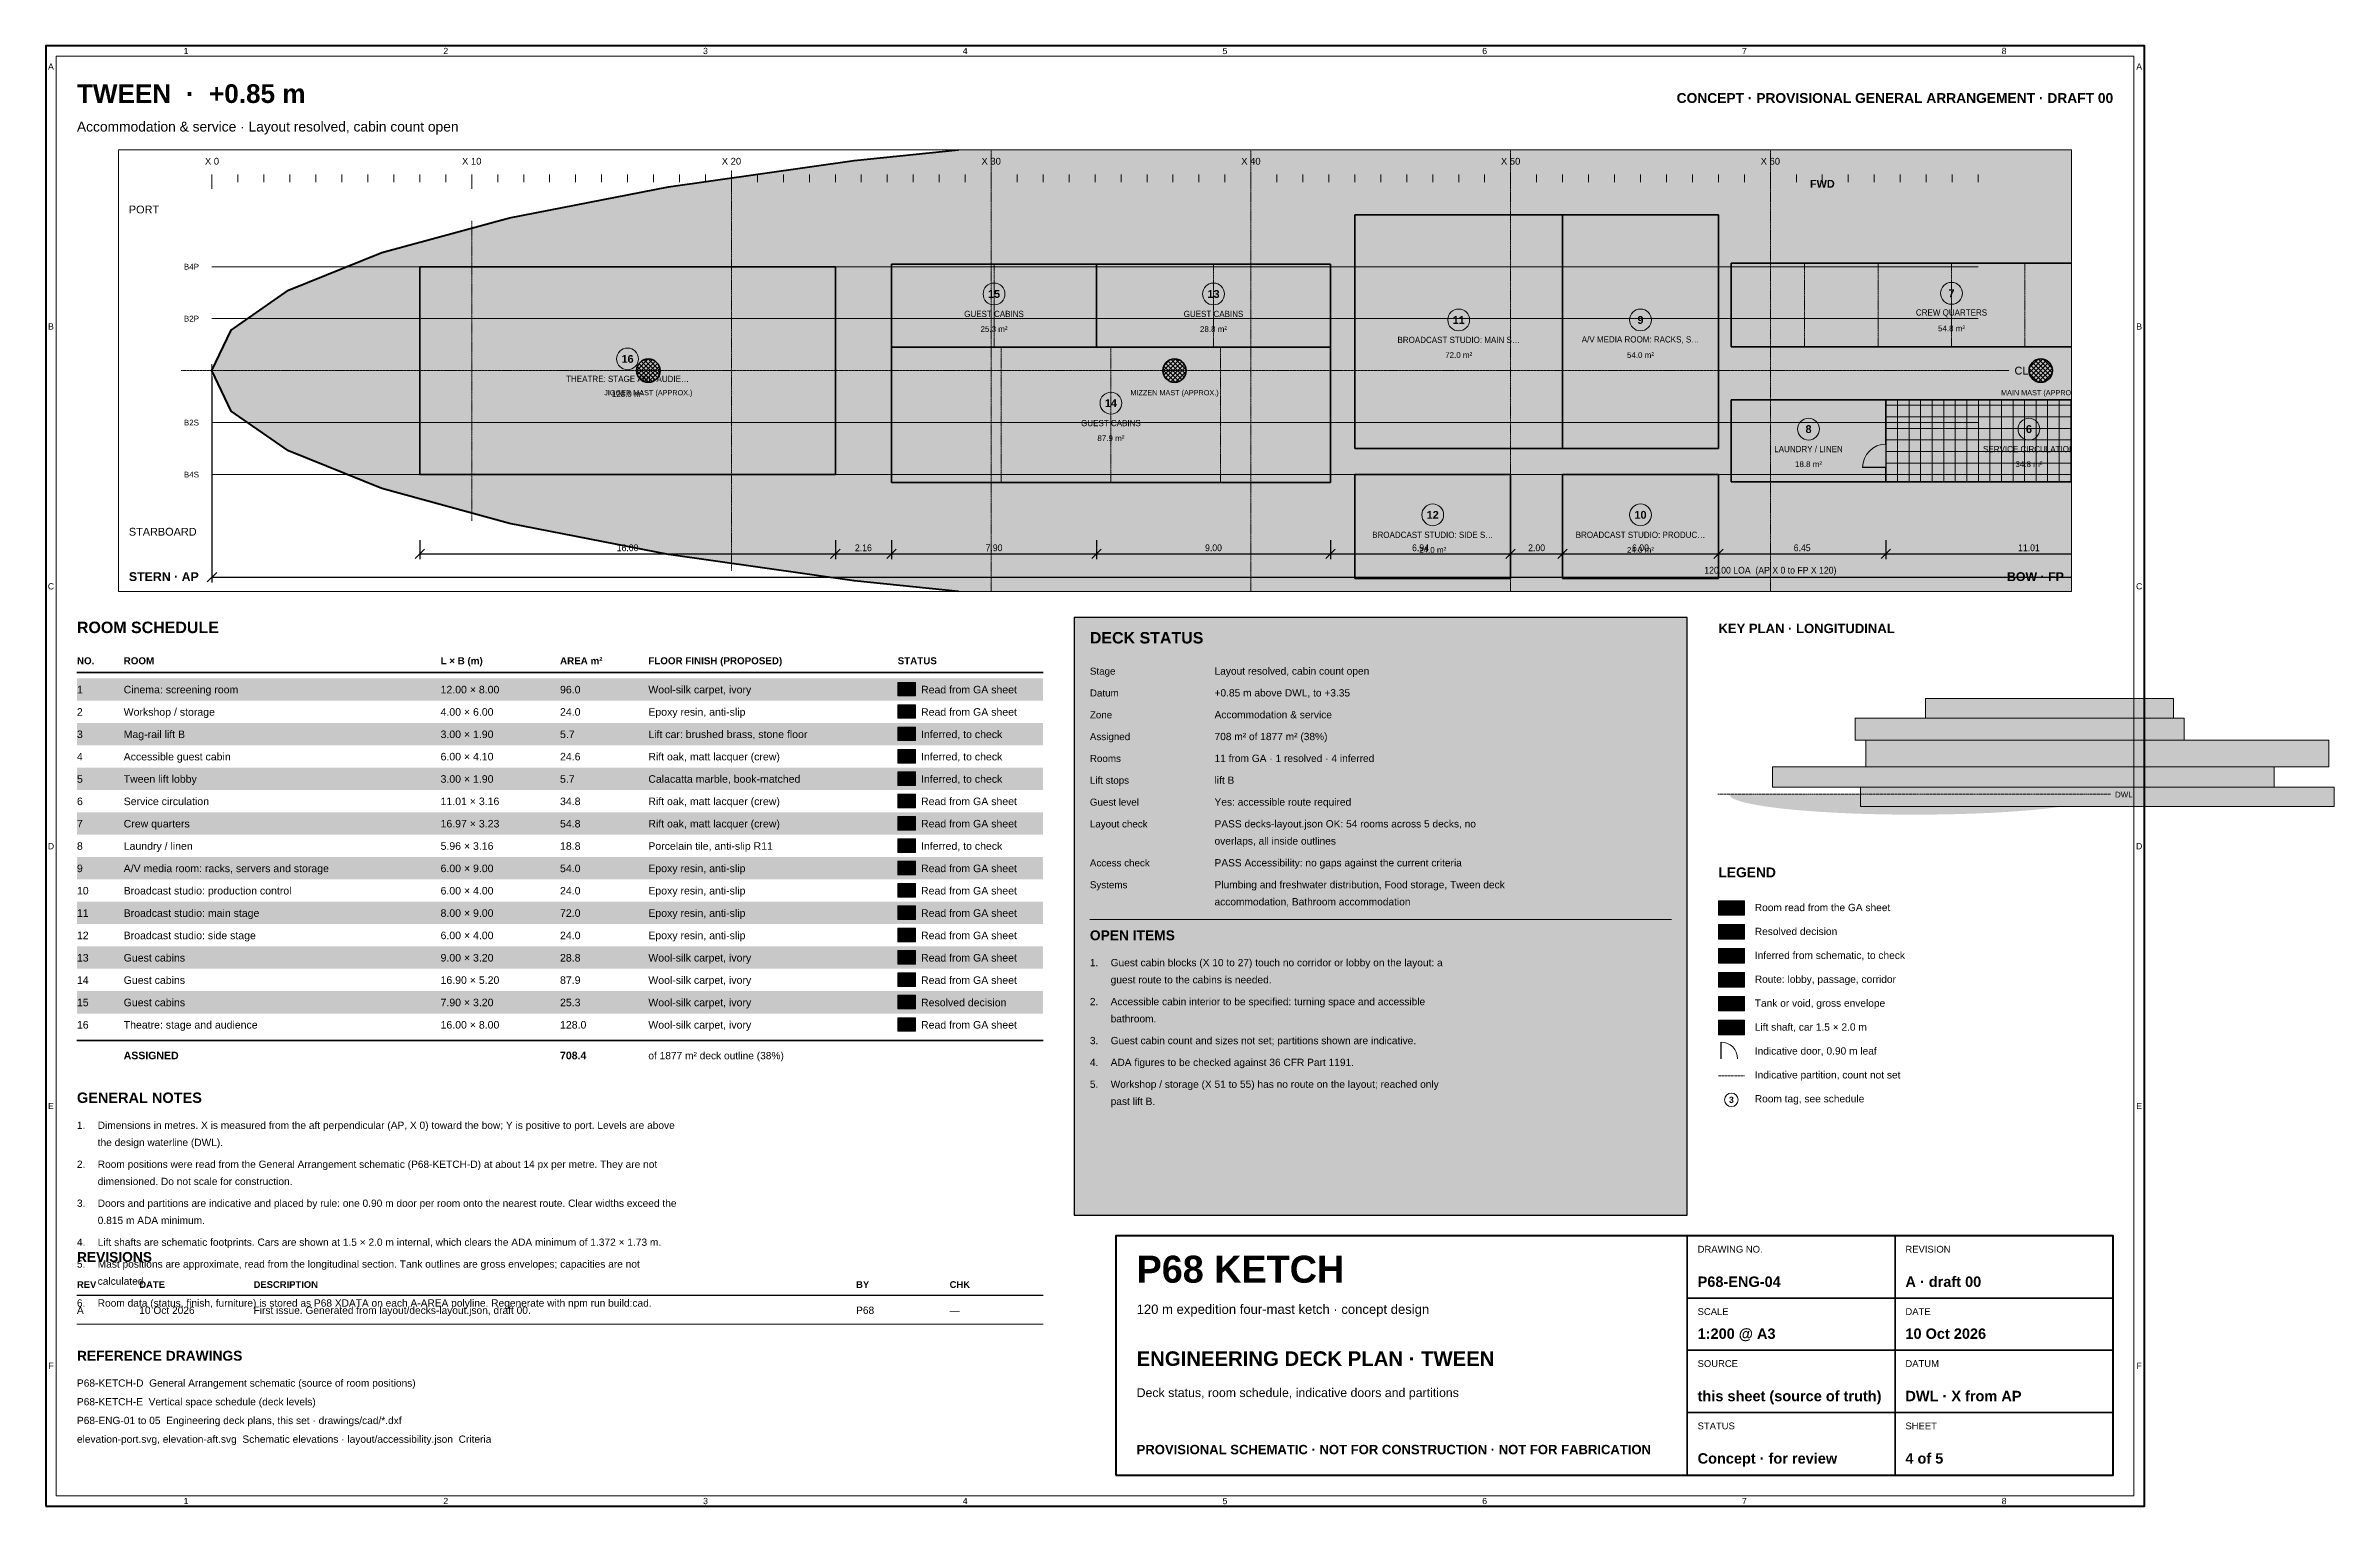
# Paper-space layout 'A3 1-200' of a CAD drawing. Header units: metres. Extents: x 8 to 449, y 8 to 289.
# The model-space entities are those that its viewports show. They can reach past a viewport. Long polylines and large blocks are cut down to what shows.
import ezdxf
from ezdxf.enums import TextEntityAlignment as Align

# ---------------------------------------------------------------- set-up
doc = ezdxf.new("R2010")
doc.units = ezdxf.units.M
doc.linetypes.add('CENTER', pattern=[5.08, 3.175, -0.635, 0.635, -0.635])
doc.linetypes.add('DASHED', pattern=[1.524, 1.27, -0.254])
for name, color, linetype, lineweight in [('A-ANNO-DIMS', 7, 'Continuous', 13), ('A-ANNO-NOTE', 7, 'Continuous', 13), ('A-AREA', 8, 'Continuous', 13), ('A-AREA-IDEN', 7, 'Continuous', 18), ('A-AREA-PATT', 254, 'Continuous', 0), ('A-DOOR', 7, 'Continuous', 18), ('A-FLOR-OTLN', 7, 'Continuous', 50), ('A-WALL', 7, 'Continuous', 35), ('A-WALL-PRTN', 8, 'Continuous', 18), ('G-ANNO-LEGN', 7, 'Continuous', 13), ('G-ANNO-NOTE', 7, 'Continuous', 13), ('G-ANNO-TABL', 7, 'Continuous', 13), ('G-ANNO-TTLB', 7, 'Continuous', 35), ('S-GRID', 9, 'Continuous', 9), ('S-GRID-IDEN', 8, 'Continuous', 13), ('S-MAST', 8, 'Continuous', 25)]:
    doc.layers.add(name, color=color, linetype=linetype, lineweight=lineweight)
doc.layers.add('G-VIEW', color=8, linetype='Continuous', lineweight=9, plot=False)
doc.styles.add('P68', font='arial.ttf', dxfattribs={"width": 0.92})
doc.styles.add('P68-BOLD', font='arialbd.ttf')
doc.dimstyles.new('P68-200', dxfattribs={"dimtxt": 0.26, "dimasz": 0.24, "dimexe": 0.2, "dimexo": 0.12, "dimgap": 0.1, "dimtad": 1, "dimzin": 0, "dimdsep": 46, "dimtxsty": 'P68', "dimtsz": 0.18, "dimcen": 2.5, "dimclrd": 7, "dimclre": 8, "dimclrt": 7, "dimazin": 3, "dimtfac": 1, "dimtmove": 0, "dimatfit": 3})

psp = doc.layouts.new('A3 1-200')

# ---------------------------------------------------------------- texts
at = {"layer": 'G-ANNO-NOTE', "true_color": 0x546e7a, "style": 'P68'}
for s, p in [('1', (35, 288)), ('2', (85, 288)), ('3', (135, 288)), ('4', (185, 288)), ('5', (235, 288)), ('6', (285, 288)), ('7', (335, 288)), ('8', (385, 288)), ('A', (9, 285)), ('A', (411, 285)), ('B', (9, 235)), ('B', (411, 235)), ('C', (9, 185)), ('C', (411, 185)), ('D', (9, 135)), ('D', (411, 135)), ('E', (9, 85)), ('E', (411, 85)), ('F', (9, 35)), ('F', (411, 35)), ('1', (35, 9)), ('2', (85, 9)), ('3', (135, 9)), ('4', (185, 9)), ('5', (235, 9)), ('6', (285, 9)), ('7', (335, 9)), ('8', (385, 9))]:
    psp.add_text(s, height=1.2, dxfattribs=at).set_placement(p, align=Align.MIDDLE_CENTER)
at = {"layer": 'G-ANNO-NOTE', "true_color": 0x102027}
for s, height, style, p in [('TWEEN  ·  +0.85 m', 3.6, 'P68-BOLD', (14, 278)), ('ROOM SCHEDULE', 2.2, 'P68-BOLD', (14, 176)), ('DECK STATUS', 2.2, 'P68-BOLD', (209, 174)), ('KEY PLAN · LONGITUDINAL', 1.8, 'P68-BOLD', (330, 176)), ('Layout resolved, cabin count open', 1.4, 'P68', (233, 168)), ('+0.85 m above DWL, to +3.35', 1.4, 'P68', (233, 163.8)), ('Accommodation & service', 1.4, 'P68', (233, 159.6)), ('708 m² of 1877 m² (38%)', 1.4, 'P68', (233, 155.4)), ('11 from GA · 1 resolved · 4 inferred', 1.4, 'P68', (233, 151.2)), ('lift B', 1.4, 'P68', (233, 147)), ('Yes: accessible route required', 1.4, 'P68', (233, 142.8)), ('Plumbing and freshwater distribution, Food storage, Tween deck', 1.4, 'P68', (233, 126.9)), ('LEGEND', 1.9, 'P68-BOLD', (330, 129)), ('accommodation, Bathroom accommodation', 1.4, 'P68', (233, 123.6)), ('Room read from the GA sheet', 1.4, 'P68', (337, 122.5)), ('Resolved decision', 1.4, 'P68', (337, 117.9)), ('Inferred from schematic, to check', 1.4, 'P68', (337, 113.3)), ('Guest cabin blocks (X 10 to 27) touch no corridor or lobby on the layout: a', 1.4, 'P68', (213, 111.9)), ('Route: lobby, passage, corridor', 1.4, 'P68', (337, 108.7)), ('Accessible cabin interior to be specified: turning space and accessible', 1.4, 'P68', (213, 104.4)), ('guest route to the cabins is needed.', 1.4, 'P68', (213, 108.6)), ('bathroom.', 1.4, 'P68', (213, 101.1)), ('Tank or void, gross envelope', 1.4, 'P68', (337, 104.1)), ('Guest cabin count and sizes not set; partitions shown are indicative.', 1.4, 'P68', (213, 96.9)), ('Lift shaft, car 1.5 × 2.0 m', 1.4, 'P68', (337, 99.5)), ('ASSIGNED', 1.45, 'P68-BOLD', (23, 94)), ('708.4', 1.45, 'P68-BOLD', (107, 94)), ('ADA figures to be checked against 36 CFR Part 1191.', 1.4, 'P68', (213, 92.7)), ('Indicative door, 0.90 m leaf', 1.4, 'P68', (337, 94.9)), ('Workshop / storage (X 51 to 55) has no route on the layout; reached only', 1.4, 'P68', (213, 88.5)), ('Indicative partition, count not set', 1.4, 'P68', (337, 90.3)), ('GENERAL NOTES', 2, 'P68-BOLD', (14, 85.6)), ('past lift B.', 1.4, 'P68', (213, 85.2)), ('Room tag, see schedule', 1.4, 'P68', (337, 85.7)), ('Dimensions in metres. X is measured from the aft perpendicular (AP, X 0) toward the bow; Y is positive to port. Levels are above', 1.4, 'P68', (18, 80.6)), ('the design waterline (DWL).', 1.4, 'P68', (18, 77.3)), ('dimensioned. Do not scale for construction.', 1.4, 'P68', (18, 69.8)), ('Room positions were read from the General Arrangement schematic (P68-KETCH-D) at about 14 px per metre. They are not', 1.4, 'P68', (18, 73.1)), ('Doors and partitions are indicative and placed by rule: one 0.90 m door per room onto the nearest route. Clear widths exceed the', 1.4, 'P68', (18, 65.6)), ('0.815 m ADA minimum.', 1.4, 'P68', (18, 62.3)), ('Lift shafts are schematic footprints. Cars are shown at 1.5 × 2.0 m internal, which clears the ADA minimum of 1.372 × 1.73 m.', 1.4, 'P68', (18, 58.1)), ('REVISIONS', 1.9, 'P68-BOLD', (14, 55)), ('Mast positions are approximate, read from the longitudinal section. Tank outlines are gross envelopes; capacities are not', 1.4, 'P68', (18, 53.9)), ('calculated.', 1.4, 'P68', (18, 50.6)), ('Room data (status, finish, furniture) is stored as P68 XDATA on each A-AREA polyline. Regenerate with npm run build:cad.', 1.4, 'P68', (18, 46.4)), ('REFERENCE DRAWINGS', 1.9, 'P68-BOLD', (14, 36)), ('P68-KETCH-D  General Arrangement schematic (source of room positions)', 1.4, 'P68', (14, 31)), ('P68-KETCH-E  Vertical space schedule (deck levels)', 1.4, 'P68', (14, 27.4)), ('P68-ENG-01 to 05  Engineering deck plans, this set · drawings/cad/*.dxf', 1.4, 'P68', (14, 23.8)), ('elevation-port.svg, elevation-aft.svg  Schematic elevations · layout/accessibility.json  Criteria', 1.4, 'P68', (14, 20.2))]:
    psp.add_text(s, height=height, dxfattribs=dict(at, style=style)).set_placement(p)
at = {"layer": 'G-ANNO-NOTE', "true_color": 0x8e3b6a, "style": 'P68-BOLD'}
psp.add_text('CONCEPT · PROVISIONAL GENERAL ARRANGEMENT · DRAFT 00', height=1.9, dxfattribs=at).set_placement((406, 278), align=Align.RIGHT)
at = {"layer": 'G-ANNO-NOTE', "true_color": 0x546e7a}
for s, height, style, p in [('Accommodation & service · Layout resolved, cabin count open', 1.9, 'P68', (14, 272.5)), ('NO.', 1.35, 'P68-BOLD', (14, 170)), ('ROOM', 1.35, 'P68-BOLD', (23, 170)), ('L × B (m)', 1.35, 'P68-BOLD', (84, 170)), ('AREA m²', 1.35, 'P68-BOLD', (107, 170)), ('FLOOR FINISH (PROPOSED)', 1.35, 'P68-BOLD', (124, 170)), ('STATUS', 1.35, 'P68-BOLD', (172, 170)), ('Stage', 1.35, 'P68', (209, 168)), ('Datum', 1.35, 'P68', (209, 163.8)), ('Zone', 1.35, 'P68', (209, 159.6)), ('Assigned', 1.35, 'P68', (209, 155.4)), ('Rooms', 1.35, 'P68', (209, 151.2)), ('Lift stops', 1.35, 'P68', (209, 147)), ('Guest level', 1.35, 'P68', (209, 142.8)), ('Layout check', 1.35, 'P68', (209, 138.6)), ('Access check', 1.35, 'P68', (209, 131.1)), ('Systems', 1.35, 'P68', (209, 126.9)), ('of 1877 m² deck outline (38%)', 1.4, 'P68', (124, 94)), ('REV', 1.3, 'P68-BOLD', (14, 50)), ('DATE', 1.3, 'P68-BOLD', (26, 50)), ('DESCRIPTION', 1.3, 'P68-BOLD', (48, 50)), ('BY', 1.3, 'P68-BOLD', (164, 50)), ('CHK', 1.3, 'P68-BOLD', (182, 50))]:
    psp.add_text(s, height=height, dxfattribs=dict(at, style=style)).set_placement(p)
at = {"layer": 'G-ANNO-NOTE', "true_color": 0x2a9fd6, "style": 'P68'}
psp.add_text('DWL', height=1.1, dxfattribs=at).set_placement((406.34, 144.37))
at = {"layer": 'G-ANNO-NOTE', "true_color": 0x2e7d32, "style": 'P68'}
for s, p in [('overlaps, all inside outlines', (233, 135.3)), ('PASS decks-layout.json OK: 54 rooms across 5 decks, no', (233, 138.6)), ('PASS Accessibility: no gaps against the current criteria', (233, 131.1))]:
    psp.add_text(s, height=1.4, dxfattribs=at).set_placement(p)
at = {"layer": 'G-ANNO-NOTE', "true_color": 0x8e3b6a}
for s, height, style, p in [('OPEN ITEMS', 1.9, 'P68-BOLD', (209, 116.9)), ('1.', 1.4, 'P68', (209, 111.9)), ('2.', 1.4, 'P68', (209, 104.4)), ('3.', 1.4, 'P68', (209, 96.9)), ('4.', 1.4, 'P68', (209, 92.7)), ('5.', 1.4, 'P68', (209, 88.5)), ('1.', 1.4, 'P68', (14, 80.6)), ('2.', 1.4, 'P68', (14, 73.1)), ('3.', 1.4, 'P68', (14, 65.6)), ('4.', 1.4, 'P68', (14, 58.1)), ('5.', 1.4, 'P68', (14, 53.9)), ('6.', 1.4, 'P68', (14, 46.4))]:
    psp.add_text(s, height=height, dxfattribs=dict(at, style=style)).set_placement(p)
at = {"layer": 'G-ANNO-NOTE', "true_color": 0x102027, "style": 'P68-BOLD'}
psp.add_text('3', height=1.2, dxfattribs=at).set_placement((332.5, 86.2), align=Align.MIDDLE_CENTER)
at = {"layer": 'G-ANNO-TABL', "true_color": 0x102027, "style": 'P68'}
for s, height, p in [('1', 1.45, (14, 164.4)), ('Cinema: screening room', 1.45, (23, 164.4)), ('12.00 × 8.00', 1.45, (84, 164.4)), ('96.0', 1.45, (107, 164.4)), ('Wool-silk carpet, ivory', 1.45, (124, 164.4)), ('Read from GA sheet', 1.45, (176.5, 164.4)), ('2', 1.45, (14, 160.1)), ('Workshop / storage', 1.45, (23, 160.1)), ('4.00 × 6.00', 1.45, (84, 160.1)), ('24.0', 1.45, (107, 160.1)), ('Epoxy resin, anti-slip', 1.45, (124, 160.1)), ('Read from GA sheet', 1.45, (176.5, 160.1)), ('3', 1.45, (14, 155.8)), ('Mag-rail lift B', 1.45, (23, 155.8)), ('3.00 × 1.90', 1.45, (84, 155.8)), ('5.7', 1.45, (107, 155.8)), ('Lift car: brushed brass, stone floor', 1.45, (124, 155.8)), ('Inferred, to check', 1.45, (176.5, 155.8)), ('4', 1.45, (14, 151.5)), ('Accessible guest cabin', 1.45, (23, 151.5)), ('6.00 × 4.10', 1.45, (84, 151.5)), ('24.6', 1.45, (107, 151.5)), ('Rift oak, matt lacquer (crew)', 1.45, (124, 151.5)), ('Inferred, to check', 1.45, (176.5, 151.5)), ('5', 1.45, (14, 147.2)), ('Tween lift lobby', 1.45, (23, 147.2)), ('3.00 × 1.90', 1.45, (84, 147.2)), ('5.7', 1.45, (107, 147.2)), ('Calacatta marble, book-matched', 1.45, (124, 147.2)), ('Inferred, to check', 1.45, (176.5, 147.2)), ('6', 1.45, (14, 142.9)), ('Service circulation', 1.45, (23, 142.9)), ('11.01 × 3.16', 1.45, (84, 142.9)), ('34.8', 1.45, (107, 142.9)), ('Rift oak, matt lacquer (crew)', 1.45, (124, 142.9)), ('Read from GA sheet', 1.45, (176.5, 142.9)), ('7', 1.45, (14, 138.6)), ('Crew quarters', 1.45, (23, 138.6)), ('16.97 × 3.23', 1.45, (84, 138.6)), ('54.8', 1.45, (107, 138.6)), ('Rift oak, matt lacquer (crew)', 1.45, (124, 138.6)), ('Read from GA sheet', 1.45, (176.5, 138.6)), ('8', 1.45, (14, 134.3)), ('Laundry / linen', 1.45, (23, 134.3)), ('5.96 × 3.16', 1.45, (84, 134.3)), ('18.8', 1.45, (107, 134.3)), ('Porcelain tile, anti-slip R11', 1.45, (124, 134.3)), ('Inferred, to check', 1.45, (176.5, 134.3)), ('9', 1.45, (14, 130)), ('A/V media room: racks, servers and storage', 1.45, (23, 130)), ('6.00 × 9.00', 1.45, (84, 130)), ('54.0', 1.45, (107, 130)), ('Epoxy resin, anti-slip', 1.45, (124, 130)), ('Read from GA sheet', 1.45, (176.5, 130)), ('10', 1.45, (14, 125.7)), ('Broadcast studio: production control', 1.45, (23, 125.7)), ('6.00 × 4.00', 1.45, (84, 125.7)), ('24.0', 1.45, (107, 125.7)), ('Epoxy resin, anti-slip', 1.45, (124, 125.7)), ('Read from GA sheet', 1.45, (176.5, 125.7)), ('11', 1.45, (14, 121.4)), ('Broadcast studio: main stage', 1.45, (23, 121.4)), ('8.00 × 9.00', 1.45, (84, 121.4)), ('72.0', 1.45, (107, 121.4)), ('Epoxy resin, anti-slip', 1.45, (124, 121.4)), ('Read from GA sheet', 1.45, (176.5, 121.4)), ('12', 1.45, (14, 117.1)), ('Broadcast studio: side stage', 1.45, (23, 117.1)), ('6.00 × 4.00', 1.45, (84, 117.1)), ('24.0', 1.45, (107, 117.1)), ('Epoxy resin, anti-slip', 1.45, (124, 117.1)), ('Read from GA sheet', 1.45, (176.5, 117.1)), ('13', 1.45, (14, 112.8)), ('Guest cabins', 1.45, (23, 112.8)), ('9.00 × 3.20', 1.45, (84, 112.8)), ('28.8', 1.45, (107, 112.8)), ('Wool-silk carpet, ivory', 1.45, (124, 112.8)), ('Read from GA sheet', 1.45, (176.5, 112.8)), ('14', 1.45, (14, 108.5)), ('Guest cabins', 1.45, (23, 108.5)), ('16.90 × 5.20', 1.45, (84, 108.5)), ('87.9', 1.45, (107, 108.5)), ('Wool-silk carpet, ivory', 1.45, (124, 108.5)), ('Read from GA sheet', 1.45, (176.5, 108.5)), ('15', 1.45, (14, 104.2)), ('16', 1.45, (14, 99.9)), ('Theatre: stage and audience', 1.45, (23, 99.9)), ('Guest cabins', 1.45, (23, 104.2)), ('7.90 × 3.20', 1.45, (84, 104.2)), ('16.00 × 8.00', 1.45, (84, 99.9)), ('25.3', 1.45, (107, 104.2)), ('128.0', 1.45, (107, 99.9)), ('Wool-silk carpet, ivory', 1.45, (124, 104.2)), ('Wool-silk carpet, ivory', 1.45, (124, 99.9)), ('Resolved decision', 1.45, (176.5, 104.2)), ('Read from GA sheet', 1.45, (176.5, 99.9)), ('A', 1.4, (14, 45)), ('10 Oct 2026', 1.4, (26, 45)), ('First issue. Generated from layout/decks-layout.json, draft 00.', 1.4, (48, 45)), ('P68', 1.4, (164, 45)), ('—', 1.4, (182, 45))]:
    psp.add_text(s, height=height, dxfattribs=at).set_placement(p)

msp = doc.modelspace()

# ---------------------------------------------------------------- texts
at = {"layer": 'A-ANNO-NOTE', "true_color": 0x102027, "style": 'P68-BOLD'}
msp.add_text('FWD', height=0.3, dxfattribs=at).set_placement((62, 6.95), align=Align.BOTTOM_CENTER)
at = {"layer": 'A-ANNO-NOTE', "true_color": 0x546e7a, "style": 'P68'}
for s, p in [('PORT', (-3.2, 6.2)), ('STARBOARD', (-3.2, -6.2))]:
    msp.add_text(s, height=0.3, dxfattribs=at).set_placement(p, align=Align.MIDDLE_LEFT)
at = {"layer": 'A-ANNO-NOTE', "true_color": 0x102027, "style": 'P68-BOLD'}
msp.add_text('STERN · AP', height=0.34, dxfattribs=at).set_placement((-3.2, -8.2), align=Align.BOTTOM_LEFT)
msp.add_text('BOW · FP', height=0.34, dxfattribs=at).set_placement((71.3, -8.2), align=Align.BOTTOM_RIGHT)
at = {"layer": 'A-AREA-IDEN', "true_color": 0x546e7a, "style": 'P68'}
for s, p in [('25.3 m²', (30.11, 1.6)), ('28.8 m²', (38.56, 1.6)), ('54.8 m²', (66.975, 1.625)), ('72.0 m²', (48, 0.6)), ('54.0 m²', (55, 0.6)), ('128.0 m²', (16, -0.9)), ('87.9 m²', (34.61, -2.6)), ('18.8 m²', (61.47, -3.6)), ('34.8 m²', (69.955, -3.6)), ('24.0 m²', (47, -6.9)), ('24.0 m²', (55, -6.9))]:
    msp.add_text(s, height=0.22, dxfattribs=at).set_placement(p, align=Align.MIDDLE_CENTER)
at = {"layer": 'A-AREA-IDEN', "true_color": 0x102027, "char_height": 0.24, "attachment_point": 5, "style": 'P68', "bg_fill": 1, "box_fill_scale": 1.2, "bg_fill_color": 0, "bg_fill_true_color": 16777215}
for s, insert in [('GUEST CABINS', (30.11, 2.18)), ('GUEST CABINS', (38.56, 2.18)), ('CREW QUARTERS', (66.975, 2.205)), ('BROADCAST STUDIO: MAIN S…', (48, 1.18)), ('A/V MEDIA ROOM: RACKS, S…', (55, 1.18)), ('THEATRE: STAGE AND AUDIE…', (16, -0.32)), ('GUEST CABINS', (34.61, -2.02)), ('LAUNDRY / LINEN', (61.47, -3.02)), ('SERVICE CIRCULATION', (69.955, -3.02)), ('BROADCAST STUDIO: SIDE S…', (47, -6.32)), ('BROADCAST STUDIO: PRODUC…', (55, -6.32))]:
    msp.add_mtext(s, dxfattribs=dict(at, insert=insert))
at = {"layer": 'S-GRID-IDEN', "true_color": 0x546e7a, "style": 'P68'}
for s, p in [('X 0', (0, 7.85)), ('X 10', (10, 7.85)), ('X 20', (20, 7.85)), ('X 30', (30, 7.85)), ('X 40', (40, 7.85)), ('X 50', (50, 7.85)), ('X 60', (60, 7.85))]:
    msp.add_text(s, height=0.26, dxfattribs=at).set_placement(p, align=Align.BOTTOM_CENTER)
at = {"layer": 'S-GRID-IDEN', "true_color": 0xb0bec5, "style": 'P68'}
for s, p in [('B4P', (-0.5, 4)), ('B2P', (-0.5, 2)), ('B2S', (-0.5, -2)), ('B4S', (-0.5, -4))]:
    msp.add_text(s, height=0.22, dxfattribs=at).set_placement(p, align=Align.MIDDLE_RIGHT)
at = {"layer": 'S-GRID-IDEN', "true_color": 0x546e7a, "style": 'P68'}
msp.add_text('CL', height=0.3, dxfattribs=at).set_placement((69.4, 0), align=Align.MIDDLE_LEFT)
at = {"layer": 'S-MAST', "true_color": 0x8e3b6a, "style": 'P68'}
for s, p in [('JIGGER MAST (APPROX.)', (16.8, -0.75)), ('MIZZEN MAST (APPROX.)', (37.06, -0.75)), ('MAIN MAST (APPROX.)', (70.41, -0.75))]:
    msp.add_text(s, height=0.2, dxfattribs=at).set_placement(p, align=Align.TOP_CENTER)

# ---------------------------------------------------------------- blocks, each defined once
blk = doc.blocks.new('P68-TITLE')
for p, q in [((110, 0), (110, 46)), ((150, 0), (150, 46)), ((110, 34), (192, 34)), ((110, 24), (192, 24)), ((110, 12), (192, 12))]:
    blk.add_line(p, q)
at = {"lineweight": 50}
blk.add_lwpolyline([(0, 0), (192, 0), (192, 46), (0, 46)], close=True, dxfattribs=at)
at = {"true_color": 0x546e7a, "style": 'P68'}
for s, height, p in [('DRAWING NO.', 1.3, (112, 42.8)), ('REVISION', 1.3, (152, 42.8)), ('120 m expedition four-mast ketch · concept design', 1.8, (4, 31)), ('SCALE', 1.3, (112, 30.8)), ('DATE', 1.3, (152, 30.8)), ('SOURCE', 1.3, (112, 20.8)), ('DATUM', 1.3, (152, 20.8)), ('STATUS', 1.3, (112, 8.8)), ('SHEET', 1.3, (152, 8.8))]:
    blk.add_text(s, height=height, dxfattribs=at).set_placement(p)
at = {"true_color": 0x102027, "style": 'P68-BOLD'}
blk.add_text('P68 KETCH', height=5.2, dxfattribs=at).set_placement((4, 37))
at = {"true_color": 0x8e3b6a, "style": 'P68-BOLD'}
blk.add_text('PROVISIONAL SCHEMATIC · NOT FOR CONSTRUCTION · NOT FOR FABRICATION', height=1.8, dxfattribs=at).set_placement((4, 4))
at = {"true_color": 0x102027, "style": 'P68-BOLD'}
for tag, p, height in [('DWGNO', (112, 36.2), 2), ('REV', (152, 36.2), 2), ('SCALE', (112, 26.2), 2), ('DATE', (152, 26.2), 2), ('TITLE', (4, 21), 2.8), ('SOURCE', (112, 14.2), 2), ('DATUM', (152, 14.2), 2), ('STATUS', (112, 2.2), 2), ('SHEET', (152, 2.2), 2)]:
    blk.add_attdef(tag, p, '', height=height, dxfattribs=at)
at = {"true_color": 0x546e7a, "style": 'P68'}
blk.add_attdef('SUBTITLE', (4, 15), '', height=1.7, dxfattribs=at)
blk = doc.blocks.new('P68-TAG')
at = {"lineweight": 18}
blk.add_circle((0, 0), 0.42, dxfattribs=at)
at = {"style": 'P68-BOLD'}
blk.add_attdef('NUM', text='', height=0.3, dxfattribs=at).set_placement((0, 0), align=Align.MIDDLE_CENTER)

# ---------------------------------------------------------------- dimensions: what is measured, and where the dimension line sits
at = {"layer": 'A-ANNO-DIMS'}
msp.add_linear_dim(base=(0, -7.95), p1=(0, -0.1), p2=(120, -0.1), text='120.00 LOA  (AP X 0 to FP X 120)', dimstyle='P68-200', dxfattribs=at).render()
for base, p1, p2 in [((8, -7.05), (8, -6.4), (24, -6.4)), ((24, -7.05), (24, -6.4), (26.16, -6.4)), ((26.16, -7.05), (26.16, -6.4), (34.06, -6.4)), ((34.06, -7.05), (34.06, -6.4), (43.06, -6.4)), ((43.06, -7.05), (43.06, -6.4), (50, -6.4)), ((50, -7.05), (50, -6.4), (52, -6.4)), ((52, -7.05), (52, -6.4), (58, -6.4)), ((58, -7.05), (58, -6.4), (64.45, -6.4)), ((64.45, -7.05), (64.45, -6.4), (75.46, -6.4))]:
    msp.add_linear_dim(base=base, p1=p1, p2=p2, dimstyle='P68-200', dxfattribs=at).render()

# ---------------------------------------------------------------- hatches: boundary and pattern name
at = {"layer": 'A-ANNO-NOTE', "true_color": 0x102027}
msp.add_hatch(color=7, dxfattribs=at).paths.add_polyline_path([(60, 6.45), (64.2, 6.45), (64.2, 6.7), (65.2, 6.3), (64.2, 5.9), (64.2, 6.15), (60, 6.15)])
at = {"layer": 'A-AREA-PATT', "true_color": 0xe6f0e1}
for points in [[(44, 6), (52, 6), (52, -3), (44, -3)], [(52, 6), (58, 6), (58, -3), (52, -3)], [(8, 4), (24, 4), (24, -4), (8, -4)], [(34.06, 4.1), (43.06, 4.1), (43.06, 0.9), (34.06, 0.9)], [(58.49, 4.14), (75.46, 4.14), (75.46, 0.91), (58.49, 0.91)], [(26.16, 0.9), (43.06, 0.9), (43.06, -4.3), (26.16, -4.3)], [(64.45, -1.12), (75.46, -1.12), (75.46, -4.28), (64.45, -4.28)], [(44, -4), (50, -4), (50, -8), (44, -8)], [(52, -4), (58, -4), (58, -8), (52, -8)]]:
    msp.add_hatch(color=7, dxfattribs=at).paths.add_polyline_path(points)
at = {"layer": 'A-AREA-PATT', "true_color": 0xdfe9f6}
msp.add_hatch(color=7, dxfattribs=at).paths.add_polyline_path([(26.16, 4.1), (34.06, 4.1), (34.06, 0.9), (26.16, 0.9)])
at = {"layer": 'A-AREA-PATT', "true_color": 0xfbefd5}
msp.add_hatch(color=7, dxfattribs=at).paths.add_polyline_path([(58.49, -1.12), (64.45, -1.12), (64.45, -4.28), (58.49, -4.28)])
at = {"layer": 'A-AREA-PATT', "true_color": 0xc4ced4}
h = msp.add_hatch(dxfattribs=at)
h.set_pattern_fill('NET', scale=0.14)
h.paths.add_polyline_path([(64.45, -1.12), (75.46, -1.12), (75.46, -4.28), (64.45, -4.28)])
at = {"layer": 'A-FLOR-OTLN', "true_color": 0xfbfaf7}
msp.add_hatch(color=7, dxfattribs=at).paths.add_polyline_path([(120, 0), (119.26, -1.56), (117.06, -3.09), (113.46, -4.54), (108.54, -5.88), (102.43, -7.07), (95.27, -8.09), (87.24, -8.91), (78.54, -9.51), (69.39, -9.88), (60, -10), (50.61, -9.88), (41.46, -9.51), (32.76, -8.91), (24.73, -8.09), (17.57, -7.07), (11.46, -5.88), (6.54, -4.54), (2.94, -3.09), (0.74, -1.56), (0, 0), (0.74, 1.56), (2.94, 3.09), (6.54, 4.54), (11.46, 5.88), (17.57, 7.07), (24.73, 8.09), (32.76, 8.91), (41.46, 9.51), (50.61, 9.88), (60, 10), (69.39, 9.88), (78.54, 9.51), (87.24, 8.91), (95.27, 8.09), (102.43, 7.07), (108.54, 5.88), (113.46, 4.54), (117.06, 3.09), (119.26, 1.56)])
at = {"layer": 'S-MAST', "true_color": 0x5a6469}
h = msp.add_hatch(dxfattribs=at)
h.set_pattern_fill('ANSI37', scale=0.04)
h.paths.add_polyline_path([(17.25, 0), (17.216, 0.172), (17.118, 0.318), (16.972, 0.416), (16.8, 0.45), (16.628, 0.416), (16.482, 0.318), (16.384, 0.172), (16.35, 0), (16.384, -0.172), (16.482, -0.318), (16.628, -0.416), (16.8, -0.45), (16.972, -0.416), (17.118, -0.318), (17.216, -0.172)])
h = msp.add_hatch(dxfattribs=at)
h.set_pattern_fill('ANSI37', scale=0.04)
h.paths.add_polyline_path([(37.51, 0), (37.476, 0.172), (37.378, 0.318), (37.232, 0.416), (37.06, 0.45), (36.888, 0.416), (36.742, 0.318), (36.644, 0.172), (36.61, 0), (36.644, -0.172), (36.742, -0.318), (36.888, -0.416), (37.06, -0.45), (37.232, -0.416), (37.378, -0.318), (37.476, -0.172)])
h = msp.add_hatch(dxfattribs=at)
h.set_pattern_fill('ANSI37', scale=0.04)
h.paths.add_polyline_path([(70.86, 0), (70.826, 0.172), (70.728, 0.318), (70.582, 0.416), (70.41, 0.45), (70.238, 0.416), (70.092, 0.318), (69.994, 0.172), (69.96, 0), (69.994, -0.172), (70.092, -0.318), (70.238, -0.416), (70.41, -0.45), (70.582, -0.416), (70.728, -0.318), (70.826, -0.172)])

# ---------------------------------------------------------------- linework, layer by layer
at = {"layer": 'A-AREA'}
for points in [[(44, 6), (52, 6), (52, -3), (44, -3)], [(52, 6), (58, 6), (58, -3), (52, -3)], [(8, 4), (24, 4), (24, -4), (8, -4)], [(26.16, 4.1), (34.06, 4.1), (34.06, 0.9), (26.16, 0.9)], [(34.06, 4.1), (43.06, 4.1), (43.06, 0.9), (34.06, 0.9)], [(58.49, 4.14), (75.46, 4.14), (75.46, 0.91), (58.49, 0.91)], [(26.16, 0.9), (43.06, 0.9), (43.06, -4.3), (26.16, -4.3)], [(58.49, -1.12), (64.45, -1.12), (64.45, -4.28), (58.49, -4.28)], [(64.45, -1.12), (75.46, -1.12), (75.46, -4.28), (64.45, -4.28)], [(44, -4), (50, -4), (50, -8), (44, -8)], [(52, -4), (58, -4), (58, -8), (52, -8)]]:
    msp.add_lwpolyline(points, close=True, dxfattribs=at)
at = {"layer": 'A-DOOR', "lineweight": 25}
msp.add_line((64.45, -3.73), (63.55, -3.73), dxfattribs=at)
at = {"layer": 'A-DOOR', "lineweight": 9}
msp.add_arc((64.45, -3.73), 0.9, 90, 180, dxfattribs=at)
at = {"layer": 'A-FLOR-OTLN'}
msp.add_lwpolyline([(32.76, -8.91), (24.73, -8.09), (17.57, -7.07), (11.46, -5.88), (6.54, -4.54), (2.94, -3.09), (0.74, -1.56), (0, 0), (0.74, 1.56), (2.94, 3.09), (6.54, 4.54), (11.46, 5.88), (17.57, 7.07), (24.73, 8.09), (32.76, 8.91)], dxfattribs=at)
at = {"layer": 'A-WALL', "true_color": 0x102027}
for p, q in [((44, 6), (44, -3)), ((44, 6), (58, 6)), ((52, 6), (52, -3)), ((58, 6), (58, -3)), ((8, 4), (8, -4)), ((8, 4), (24, 4)), ((24, 4), (24, -4)), ((26.16, 4.1), (43.06, 4.1)), ((26.16, 4.1), (26.16, -4.3)), ((34.06, 4.1), (34.06, 0.9)), ((43.06, 4.1), (43.06, -4.3)), ((58.49, 4.14), (58.49, 0.91)), ((58.49, 4.14), (75.46, 4.14)), ((26.16, 0.9), (43.06, 0.9)), ((58.49, 0.91), (75.46, 0.91)), ((58.49, -1.12), (58.49, -4.28)), ((58.49, -1.12), (75.46, -1.12)), ((64.45, -1.12), (64.45, -2.83)), ((44, -3), (58, -3)), ((8, -4), (24, -4)), ((26.16, -4.3), (43.06, -4.3)), ((44, -4), (50, -4)), ((44, -4), (44, -8)), ((50, -4), (50, -8)), ((52, -4), (58, -4)), ((52, -4), (52, -8)), ((58, -4), (58, -8)), ((58.49, -4.28), (75.46, -4.28)), ((64.45, -3.73), (64.45, -4.28)), ((44, -8), (50, -8)), ((52, -8), (58, -8))]:
    msp.add_line(p, q, dxfattribs=at)
at = {"layer": 'A-WALL-PRTN', "linetype": 'DASHED', "ltscale": 0.03}
for p, q in [((30.11, 4.1), (30.11, 0.9)), ((38.56, 4.1), (38.56, 0.9)), ((61.318, 4.14), (61.318, 0.91)), ((64.147, 4.14), (64.147, 0.91)), ((66.975, 4.14), (66.975, 0.91)), ((69.803, 4.14), (69.803, 0.91)), ((30.385, 0.9), (30.385, -4.3)), ((34.61, 0.9), (34.61, -4.3)), ((38.835, 0.9), (38.835, -4.3))]:
    msp.add_line(p, q, dxfattribs=at)
at = {"layer": 'S-GRID', "linetype": 'DASHED', "ltscale": 0.04, "true_color": 0xb0bec5}
for p, q in [((50, -10.11), (50, 10.11)), ((60, -10.25), (60, 10.25)), ((30, -8.91), (30, 8.91)), ((40, -9.678), (40, 9.678)), ((20, -7.704), (20, 7.704)), ((10, -5.778), (10, 5.778)), ((0, -0.25), (0, 0.25))]:
    msp.add_line(p, q, dxfattribs=at)
at = {"layer": 'S-GRID', "true_color": 0x102027}
for p, q in [((0, 7.55), (0, 7)), ((10, 7.55), (10, 7)), ((20, 7.55), (20, 7)), ((30, 7.55), (30, 7)), ((40, 7.55), (40, 7)), ((50, 7.55), (50, 7)), ((60, 7.55), (60, 7))]:
    msp.add_line(p, q, dxfattribs=at)
at = {"layer": 'S-GRID', "true_color": 0xb0bec5}
for p, q in [((1, 7.55), (1, 7.25)), ((2, 7.55), (2, 7.25)), ((3, 7.55), (3, 7.25)), ((4, 7.55), (4, 7.25)), ((5, 7.55), (5, 7.25)), ((6, 7.55), (6, 7.25)), ((7, 7.55), (7, 7.25)), ((8, 7.55), (8, 7.25)), ((9, 7.55), (9, 7.25)), ((11, 7.55), (11, 7.25)), ((12, 7.55), (12, 7.25)), ((13, 7.55), (13, 7.25)), ((14, 7.55), (14, 7.25)), ((15, 7.55), (15, 7.25)), ((16, 7.55), (16, 7.25)), ((17, 7.55), (17, 7.25)), ((18, 7.55), (18, 7.25)), ((19, 7.55), (19, 7.25)), ((21, 7.55), (21, 7.25)), ((22, 7.55), (22, 7.25)), ((23, 7.55), (23, 7.25)), ((24, 7.55), (24, 7.25)), ((25, 7.55), (25, 7.25)), ((26, 7.55), (26, 7.25)), ((27, 7.55), (27, 7.25)), ((28, 7.55), (28, 7.25)), ((29, 7.55), (29, 7.25)), ((31, 7.55), (31, 7.25)), ((32, 7.55), (32, 7.25)), ((33, 7.55), (33, 7.25)), ((34, 7.55), (34, 7.25)), ((35, 7.55), (35, 7.25)), ((36, 7.55), (36, 7.25)), ((37, 7.55), (37, 7.25)), ((38, 7.55), (38, 7.25)), ((39, 7.55), (39, 7.25)), ((41, 7.55), (41, 7.25)), ((42, 7.55), (42, 7.25)), ((43, 7.55), (43, 7.25)), ((44, 7.55), (44, 7.25)), ((45, 7.55), (45, 7.25)), ((46, 7.55), (46, 7.25)), ((47, 7.55), (47, 7.25)), ((48, 7.55), (48, 7.25)), ((49, 7.55), (49, 7.25)), ((51, 7.55), (51, 7.25)), ((52, 7.55), (52, 7.25)), ((53, 7.55), (53, 7.25)), ((54, 7.55), (54, 7.25)), ((55, 7.55), (55, 7.25)), ((56, 7.55), (56, 7.25)), ((57, 7.55), (57, 7.25)), ((58, 7.55), (58, 7.25)), ((59, 7.55), (59, 7.25)), ((61, 7.55), (61, 7.25)), ((62, 7.55), (62, 7.25)), ((63, 7.55), (63, 7.25)), ((64, 7.55), (64, 7.25)), ((65, 7.55), (65, 7.25)), ((66, 7.55), (66, 7.25)), ((67, 7.55), (67, 7.25)), ((68, 7.55), (68, 7.25))]:
    msp.add_line(p, q, dxfattribs=at)
at = {"layer": 'S-GRID', "true_color": 0xdfe5e8}
for p, q in [((0, 4), (68, 4)), ((0, 2), (68, 2)), ((0, -2), (68, -2)), ((0, -4), (68, -4))]:
    msp.add_line(p, q, dxfattribs=at)
at = {"layer": 'S-GRID', "linetype": 'CENTER', "ltscale": 0.05, "true_color": 0x546e7a}
msp.add_line((-1.2, 0), (69.2, 0), dxfattribs=at)
at = {"layer": 'S-MAST', "lineweight": 35}
for centre in [(16.8, 0), (37.06, 0), (70.41, 0)]:
    msp.add_circle(centre, 0.45, dxfattribs=at)

# ---------------------------------------------------------------- block references
at = {"layer": 'A-AREA-IDEN'}
for p, values in [((30.11, 2.95), {'NUM': '15'}), ((38.56, 2.95), {'NUM': '13'}), ((66.975, 2.975), {'NUM': '7'}), ((48, 1.95), {'NUM': '11'}), ((55, 1.95), {'NUM': '9'}), ((16, 0.45), {'NUM': '16'}), ((34.61, -1.25), {'NUM': '14'}), ((61.47, -2.25), {'NUM': '8'}), ((69.955, -2.25), {'NUM': '6'}), ((47, -5.55), {'NUM': '12'}), ((55, -5.55), {'NUM': '10'})]:
    msp.add_blockref('P68-TAG', p, dxfattribs=at).add_auto_attribs(values)

msp.set_redraw_order([(e.dxf.handle, doc.entitydb.next_handle()) for e in msp.query("TEXT MTEXT ATTDEF DIMENSION ARC_DIMENSION")])  # texts and dimensions are drawn at this point

# ---------------------------------------------------------------- hatches: boundary and pattern name
at = {"layer": 'G-ANNO-LEGN', "true_color": 0xeceff1}
for points in [[(369.86, 159.65), (417.59, 159.65), (417.59, 163.43), (369.86, 163.43)], [(356.3, 155.4), (419.69, 155.4), (419.69, 159.65), (356.3, 159.65)], [(358.37, 150.28), (447.5, 150.28), (447.5, 155.4), (358.37, 155.4)], [(357.33, 142.64), (448.55, 142.64), (448.55, 146.34), (357.33, 146.34)]]:
    psp.add_hatch(color=7, dxfattribs=at).paths.add_polyline_path(points)
at = {"layer": 'G-ANNO-LEGN', "true_color": 0x8e3b6a}
psp.add_hatch(color=7, dxfattribs=at).paths.add_polyline_path([(340.4, 146.34), (437, 146.34), (437, 150.28), (340.4, 150.28)])
at = {"layer": 'G-ANNO-LEGN', "true_color": 0xcfd8dc}
psp.add_hatch(color=7, dxfattribs=at).paths.add_polyline_path([(332, 145), (332.52, 144.33), (333.05, 144.05), (333.57, 143.84), (334.1, 143.67), (334.62, 143.52), (335.15, 143.38), (335.68, 143.26), (336.2, 143.15), (336.73, 143.04), (337.25, 142.94), (337.77, 142.85), (338.3, 142.77), (338.82, 142.68), (339.35, 142.61), (339.88, 142.53), (340.4, 142.46), (340.93, 142.4), (341.45, 142.33), (341.98, 142.27), (342.5, 142.21), (343.02, 142.15), (343.55, 142.1), (344.07, 142.05), (344.6, 142), (345.12, 141.95), (345.65, 141.9), (346.18, 141.86), (346.7, 141.82), (347.23, 141.77), (347.75, 141.73), (348.27, 141.7), (348.8, 141.66), (349.32, 141.62), (349.85, 141.59), (350.38, 141.56), (350.9, 141.53), (351.43, 141.5), (351.95, 141.47), (352.48, 141.44), (353, 141.41), (353.52, 141.39), (354.05, 141.36), (354.57, 141.34), (355.1, 141.32), (355.62, 141.29), (356.15, 141.27), (356.68, 141.25), (357.2, 141.24), (357.73, 141.22), (358.25, 141.2), (358.77, 141.19), (359.3, 141.17), (359.82, 141.16), (360.35, 141.15), (360.88, 141.14), (361.4, 141.12), (361.93, 141.11), (362.45, 141.11), (362.98, 141.1), (363.5, 141.09), (364.02, 141.08), (364.55, 141.08), (365.07, 141.07), (365.6, 141.07), (366.12, 141.07), (366.65, 141.06), (367.18, 141.06), (367.7, 141.06), (368.23, 141.06), (368.75, 141.06), (369.27, 141.07), (369.8, 141.07), (370.32, 141.07), (370.85, 141.08), (371.38, 141.08), (371.9, 141.09), (372.43, 141.1), (372.95, 141.11), (373.48, 141.11), (374, 141.12), (374.52, 141.14), (375.05, 141.15), (375.57, 141.16), (376.1, 141.17), (376.62, 141.19), (377.15, 141.2), (377.68, 141.22), (378.2, 141.24), (378.73, 141.25), (379.25, 141.27), (379.77, 141.29), (380.3, 141.32), (380.82, 141.34), (381.35, 141.36), (381.88, 141.39), (382.4, 141.41), (382.93, 141.44), (383.45, 141.47), (383.98, 141.5), (384.5, 141.53), (385.02, 141.56), (385.55, 141.59), (386.07, 141.62), (386.6, 141.66), (387.12, 141.7), (387.65, 141.73), (388.18, 141.77), (388.7, 141.82), (389.23, 141.86), (389.75, 141.9), (390.27, 141.95), (390.8, 142), (391.32, 142.05), (391.85, 142.1), (392.38, 142.15), (392.9, 142.21), (393.43, 142.27), (393.95, 142.33), (394.48, 142.4), (395, 142.46), (395.52, 142.53), (396.05, 142.61), (396.57, 142.68), (397.1, 142.77), (397.62, 142.85), (398.15, 142.94), (398.68, 143.04), (399.2, 143.15), (399.73, 143.26), (400.25, 143.38), (400.77, 143.52), (401.3, 143.67), (401.82, 143.84), (402.35, 144.05), (402.88, 144.33), (403.4, 145), (403.4, 145), (332, 145)])
at = {"layer": 'G-ANNO-LEGN', "true_color": 0xe6f0e1}
psp.add_hatch(color=7, dxfattribs=at).paths.add_polyline_path([(330, 121.7), (335, 121.7), (335, 124.5), (330, 124.5)])
at = {"layer": 'G-ANNO-LEGN', "true_color": 0xdfe9f6}
psp.add_hatch(color=7, dxfattribs=at).paths.add_polyline_path([(330, 117.1), (335, 117.1), (335, 119.9), (330, 119.9)])
at = {"layer": 'G-ANNO-LEGN', "true_color": 0xfbefd5}
psp.add_hatch(color=7, dxfattribs=at).paths.add_polyline_path([(330, 112.5), (335, 112.5), (335, 115.3), (330, 115.3)])
at = {"layer": 'G-ANNO-LEGN', "true_color": 0xffffff}
for points in [[(330, 107.9), (335, 107.9), (335, 110.7), (330, 110.7)], [(330, 103.3), (335, 103.3), (335, 106.1), (330, 106.1)]]:
    psp.add_hatch(color=7, dxfattribs=at).paths.add_polyline_path(points)
at = {"layer": 'G-ANNO-LEGN', "true_color": 0x788287}
h = psp.add_hatch(dxfattribs=at)
h.set_pattern_fill('NET', scale=0.28)
h.paths.add_polyline_path([(330, 107.9), (335, 107.9), (335, 110.7), (330, 110.7)])
h = psp.add_hatch(dxfattribs=at)
h.set_pattern_fill('ANSI31', scale=0.28)
h.paths.add_polyline_path([(330, 103.3), (335, 103.3), (335, 106.1), (330, 106.1)])
at = {"layer": 'G-ANNO-LEGN', "true_color": 0xd5ecf7}
psp.add_hatch(color=7, dxfattribs=at).paths.add_polyline_path([(330, 98.7), (335, 98.7), (335, 101.5), (330, 101.5)])
at = {"layer": 'G-ANNO-TABL', "true_color": 0xfafbfb}
psp.add_hatch(color=7, dxfattribs=at).paths.add_polyline_path([(206, 64), (324, 64), (324, 179), (206, 179)])
at = {"layer": 'G-ANNO-TABL', "true_color": 0xf5f7f8}
for points in [[(14, 163), (200, 163), (200, 167.3), (14, 167.3)], [(14, 154.4), (200, 154.4), (200, 158.7), (14, 158.7)], [(14, 145.8), (200, 145.8), (200, 150.1), (14, 150.1)], [(14, 137.2), (200, 137.2), (200, 141.5), (14, 141.5)], [(14, 128.6), (200, 128.6), (200, 132.9), (14, 132.9)], [(14, 120), (200, 120), (200, 124.3), (14, 124.3)], [(14, 111.4), (200, 111.4), (200, 115.7), (14, 115.7)], [(14, 102.8), (200, 102.8), (200, 107.1), (14, 107.1)]]:
    psp.add_hatch(color=7, dxfattribs=at).paths.add_polyline_path(points)
at = {"layer": 'G-ANNO-TABL', "true_color": 0xe6f0e1}
for points in [[(172, 163.9), (175.4, 163.9), (175.4, 166.5), (172, 166.5)], [(172, 159.6), (175.4, 159.6), (175.4, 162.2), (172, 162.2)], [(172, 142.4), (175.4, 142.4), (175.4, 145), (172, 145)], [(172, 138.1), (175.4, 138.1), (175.4, 140.7), (172, 140.7)], [(172, 129.5), (175.4, 129.5), (175.4, 132.1), (172, 132.1)], [(172, 125.2), (175.4, 125.2), (175.4, 127.8), (172, 127.8)], [(172, 120.9), (175.4, 120.9), (175.4, 123.5), (172, 123.5)], [(172, 116.6), (175.4, 116.6), (175.4, 119.2), (172, 119.2)], [(172, 112.3), (175.4, 112.3), (175.4, 114.9), (172, 114.9)], [(172, 108), (175.4, 108), (175.4, 110.6), (172, 110.6)], [(172, 99.4), (175.4, 99.4), (175.4, 102), (172, 102)]]:
    psp.add_hatch(color=7, dxfattribs=at).paths.add_polyline_path(points)
at = {"layer": 'G-ANNO-TABL', "true_color": 0xfbefd5}
for points in [[(172, 155.3), (175.4, 155.3), (175.4, 157.9), (172, 157.9)], [(172, 151), (175.4, 151), (175.4, 153.6), (172, 153.6)], [(172, 146.7), (175.4, 146.7), (175.4, 149.3), (172, 149.3)], [(172, 133.8), (175.4, 133.8), (175.4, 136.4), (172, 136.4)]]:
    psp.add_hatch(color=7, dxfattribs=at).paths.add_polyline_path(points)
at = {"layer": 'G-ANNO-TABL', "true_color": 0xdfe9f6}
psp.add_hatch(color=7, dxfattribs=at).paths.add_polyline_path([(172, 103.7), (175.4, 103.7), (175.4, 106.3), (172, 106.3)])

# ---------------------------------------------------------------- linework, layer by layer
at = {"layer": 'G-ANNO-LEGN', "linetype": 'DASHED', "ltscale": 0.2, "true_color": 0x2a9fd6}
psp.add_line((329.9, 145), (405.5, 145), dxfattribs=at)
at = {"layer": 'G-ANNO-LEGN', "lineweight": 25}
psp.add_line((330.5, 94.1), (330.5, 97.3), dxfattribs=at)
at = {"layer": 'G-ANNO-LEGN', "linetype": 'DASHED', "ltscale": 0.15}
psp.add_line((330, 90.8), (335, 90.8), dxfattribs=at)
at = {"layer": 'G-ANNO-LEGN', "lineweight": 13}
for points in [[(369.86, 159.65), (417.59, 159.65), (417.59, 163.43), (369.86, 163.43)], [(356.3, 155.4), (419.69, 155.4), (419.69, 159.65), (356.3, 159.65)], [(358.37, 150.28), (447.5, 150.28), (447.5, 155.4), (358.37, 155.4)], [(340.4, 146.34), (437, 146.34), (437, 150.28), (340.4, 150.28)], [(357.33, 142.64), (448.55, 142.64), (448.55, 146.34), (357.33, 146.34)]]:
    psp.add_lwpolyline(points, close=True, dxfattribs=at)
at = {"layer": 'G-ANNO-LEGN', "true_color": 0x5b8a4a}
psp.add_lwpolyline([(330, 121.7), (335, 121.7), (335, 124.5), (330, 124.5)], close=True, dxfattribs=at)
at = {"layer": 'G-ANNO-LEGN', "true_color": 0x3d6fa8}
psp.add_lwpolyline([(330, 117.1), (335, 117.1), (335, 119.9), (330, 119.9)], close=True, dxfattribs=at)
at = {"layer": 'G-ANNO-LEGN', "true_color": 0xb9832a}
psp.add_lwpolyline([(330, 112.5), (335, 112.5), (335, 115.3), (330, 115.3)], close=True, dxfattribs=at)
at = {"layer": 'G-ANNO-LEGN', "true_color": 0x102027}
for points in [[(330, 107.9), (335, 107.9), (335, 110.7), (330, 110.7)], [(330, 103.3), (335, 103.3), (335, 106.1), (330, 106.1)]]:
    psp.add_lwpolyline(points, close=True, dxfattribs=at)
at = {"layer": 'G-ANNO-LEGN', "true_color": 0x1976d2}
psp.add_lwpolyline([(330, 98.7), (335, 98.7), (335, 101.5), (330, 101.5)], close=True, dxfattribs=at)
at = {"layer": 'G-ANNO-LEGN'}
psp.add_circle((332.5, 86.2), 1.3, dxfattribs=at)
psp.add_arc((330.5, 94.1), 3.2, 0, 90, dxfattribs=at)
at = {"layer": 'G-ANNO-TABL', "lineweight": 35}
for p, q in [((14, 168.4), (200, 168.4)), ((14, 97.6), (200, 97.6))]:
    psp.add_line(p, q, dxfattribs=at)
at = {"layer": 'G-ANNO-TABL', "true_color": 0xb0bec5}
for p, q in [((209, 120.9), (321, 120.9)), ((14, 43), (200, 43))]:
    psp.add_line(p, q, dxfattribs=at)
at = {"layer": 'G-ANNO-TABL', "lineweight": 25}
psp.add_line((14, 48.6), (200, 48.6), dxfattribs=at)
psp.add_lwpolyline([(206, 64), (324, 64), (324, 179), (206, 179)], close=True, dxfattribs=at)
at = {"layer": 'G-ANNO-TABL', "true_color": 0x5b8a4a}
for points in [[(172, 163.9), (175.4, 163.9), (175.4, 166.5), (172, 166.5)], [(172, 159.6), (175.4, 159.6), (175.4, 162.2), (172, 162.2)], [(172, 142.4), (175.4, 142.4), (175.4, 145), (172, 145)], [(172, 138.1), (175.4, 138.1), (175.4, 140.7), (172, 140.7)], [(172, 129.5), (175.4, 129.5), (175.4, 132.1), (172, 132.1)], [(172, 125.2), (175.4, 125.2), (175.4, 127.8), (172, 127.8)], [(172, 120.9), (175.4, 120.9), (175.4, 123.5), (172, 123.5)], [(172, 116.6), (175.4, 116.6), (175.4, 119.2), (172, 119.2)], [(172, 112.3), (175.4, 112.3), (175.4, 114.9), (172, 114.9)], [(172, 108), (175.4, 108), (175.4, 110.6), (172, 110.6)], [(172, 99.4), (175.4, 99.4), (175.4, 102), (172, 102)]]:
    psp.add_lwpolyline(points, close=True, dxfattribs=at)
at = {"layer": 'G-ANNO-TABL', "true_color": 0xb9832a}
for points in [[(172, 155.3), (175.4, 155.3), (175.4, 157.9), (172, 157.9)], [(172, 151), (175.4, 151), (175.4, 153.6), (172, 153.6)], [(172, 146.7), (175.4, 146.7), (175.4, 149.3), (172, 149.3)], [(172, 133.8), (175.4, 133.8), (175.4, 136.4), (172, 136.4)]]:
    psp.add_lwpolyline(points, close=True, dxfattribs=at)
at = {"layer": 'G-ANNO-TABL', "true_color": 0x3d6fa8}
psp.add_lwpolyline([(172, 103.7), (175.4, 103.7), (175.4, 106.3), (172, 106.3)], close=True, dxfattribs=at)
at = {"layer": 'G-ANNO-TTLB', "lineweight": 70}
psp.add_lwpolyline([(8, 8), (412, 8), (412, 289), (8, 289)], close=True, dxfattribs=at)
at = {"layer": 'G-ANNO-TTLB', "lineweight": 18}
psp.add_lwpolyline([(10, 10), (410, 10), (410, 287), (10, 287)], close=True, dxfattribs=at)

# ---------------------------------------------------------------- block references
at = {"layer": 'G-ANNO-TTLB'}
psp.add_blockref('P68-TITLE', (214, 14), dxfattribs=at).add_auto_attribs({'DWGNO': 'P68-ENG-04', 'REV': 'A · draft 00', 'SCALE': '1:200 @ A3', 'DATE': '10 Oct 2026', 'SOURCE': 'this sheet (source of truth)', 'DATUM': 'DWL · X from AP', 'STATUS': 'Concept · for review', 'SHEET': '4 of 5', 'TITLE': 'ENGINEERING DECK PLAN · TWEEN', 'SUBTITLE': 'Deck status, room schedule, indicative doors and partitions'})

psp.set_redraw_order([(e.dxf.handle, doc.entitydb.next_handle()) for e in psp.query("TEXT MTEXT ATTDEF DIMENSION ARC_DIMENSION")])  # texts and dimensions are drawn at this point

# ---------------------------------------------------------------- viewports
at = {"layer": 'G-VIEW'}
psp.add_viewport(center=(210, 226.5), size=(376, 85), view_center_point=(34, 0), view_height=17, dxfattribs=at)

doc.saveas('drawing.dxf')
